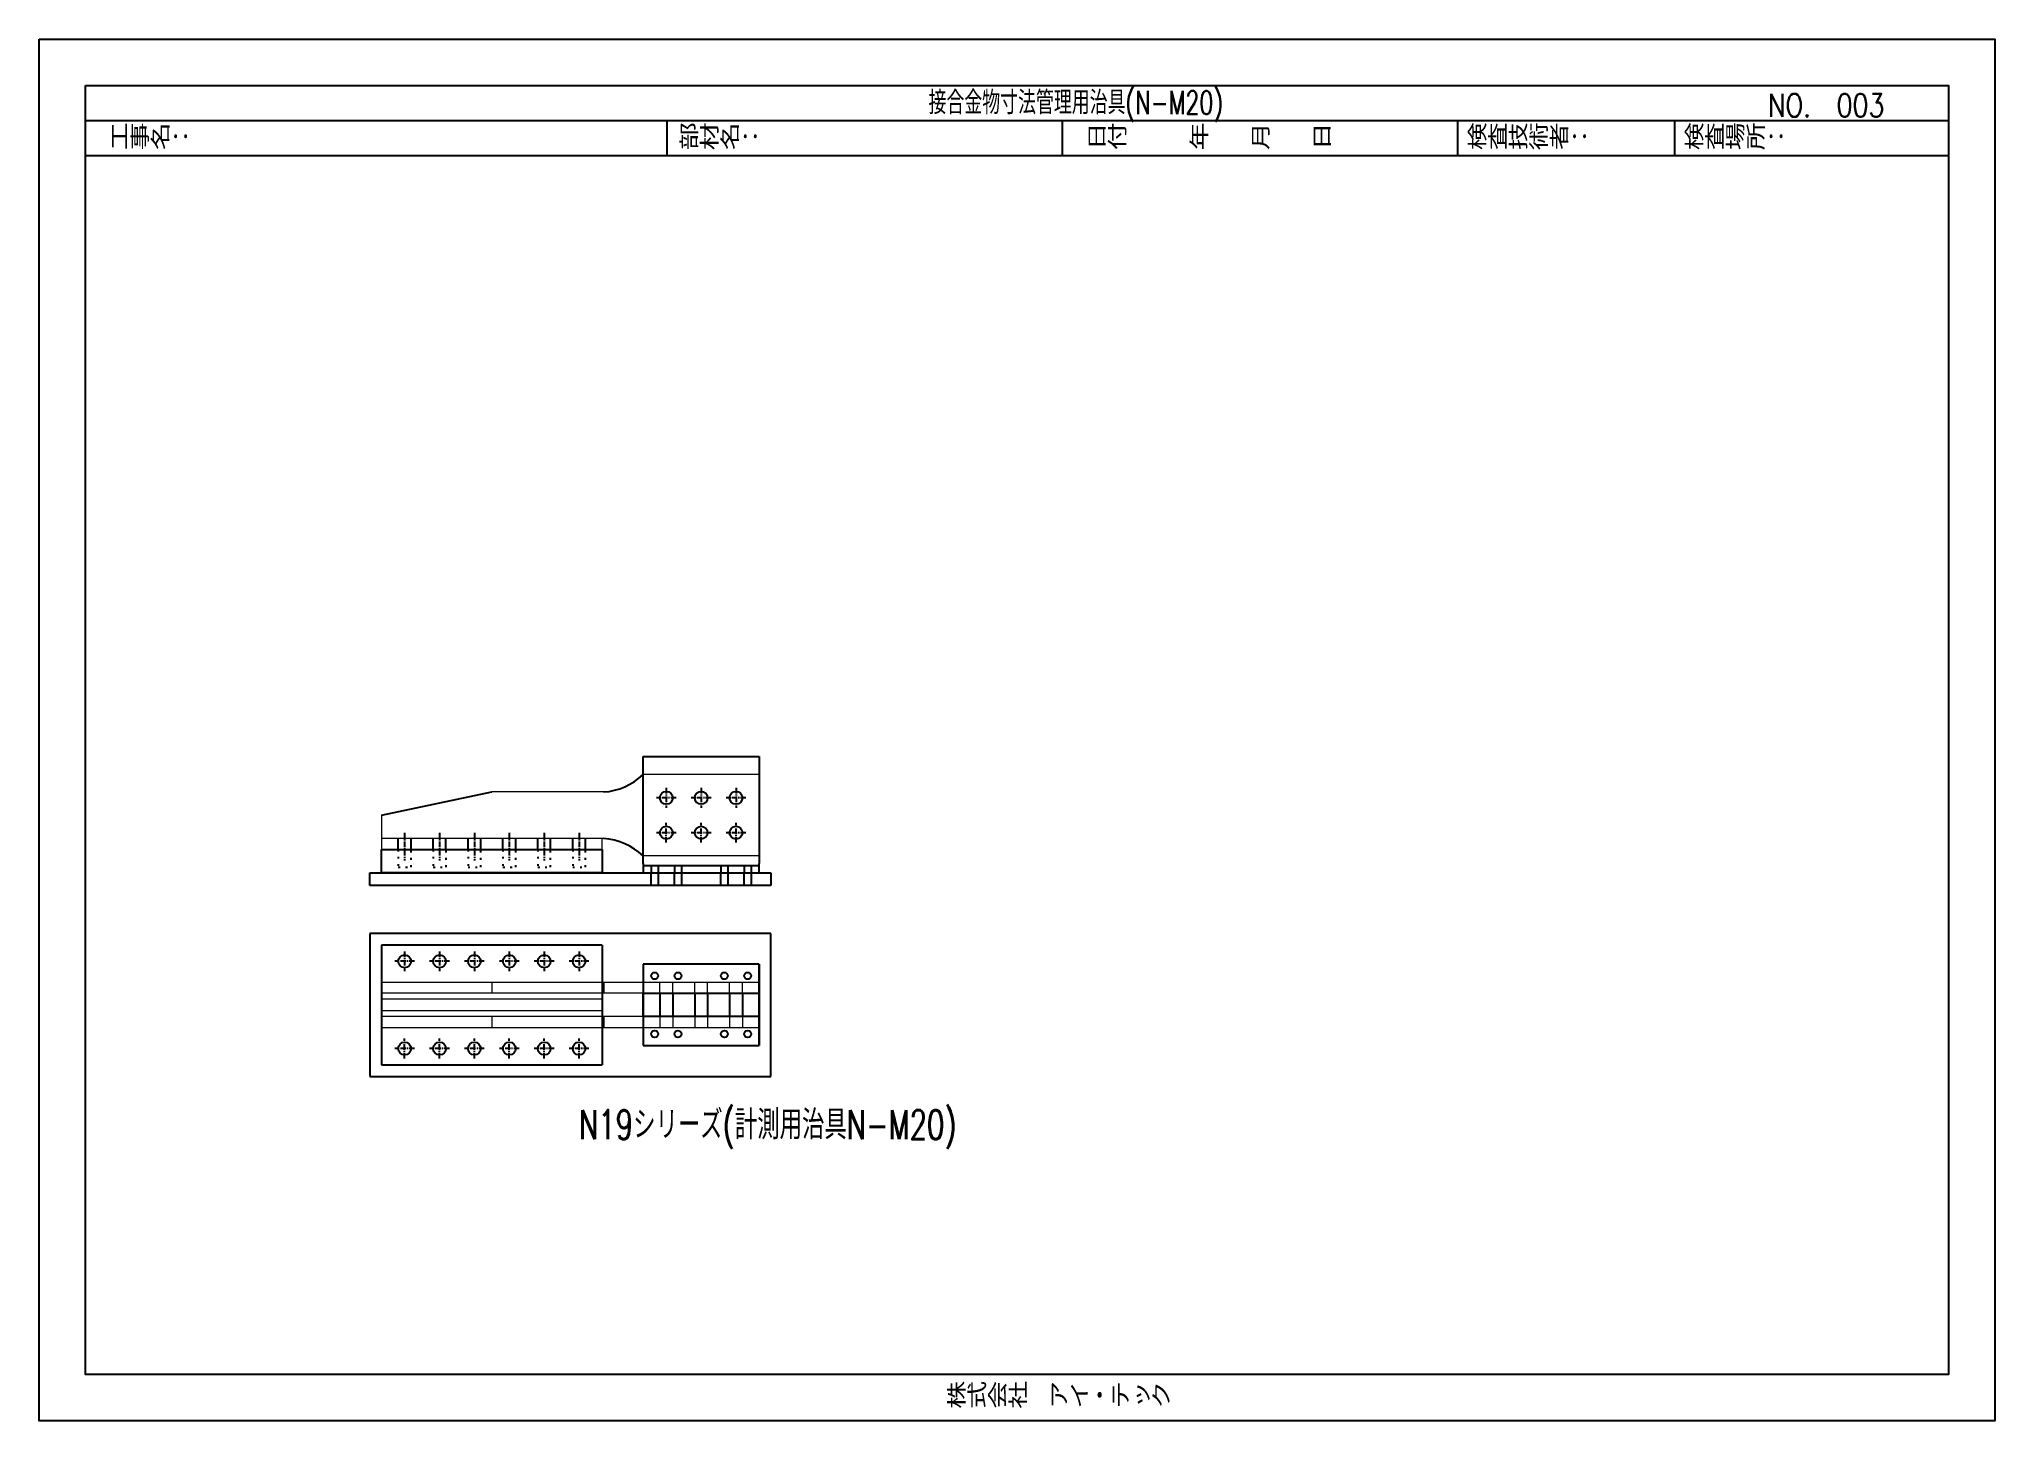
# Model space of a CAD drawing. Header units: millimetres. Extents: x 0 to 18796, y -11 to 7128.
# Drawn here: x 12068 to 15432, y 2376 to 4752 of the extents above; entities that cross this region are included whole.
import ezdxf

# ---------------------------------------------------------------- set-up
doc = ezdxf.new("R2010")
doc.units = ezdxf.units.MM
doc.header["$LTSCALE"] = 5
for name, pattern in [('ACAD_ISO03W100', [30, 12, -18]), ('CENTER1', [10, 6.25, -1.25, 1.25, -1.25]), ('DOT', [2.5, 0.625, -1.875])]:
    doc.linetypes.add(name, pattern=pattern)
doc.layers.get('0').update_dxf_attribs({"color": 255})
for name, color, linetype in [('01', 7, 'Continuous'), ('LAYER6', 7, 'Continuous'), ('寸法', 4, 'Continuous'), ('溶接', 241, 'Continuous'), ('補助線', 7, 'ACAD_ISO03W100'), ('金物', 142, 'Continuous')]:
    doc.layers.add(name, color=color, linetype=linetype)
doc.styles.get("Standard").update_dxf_attribs({"font": 'simplex.shx', "width": 0.7, "height": 2.5, "bigfont": '@extfont2.shx'})
doc.styles.add('SUNPOU', font='simplex.shx', dxfattribs={"width": 0.7, "bigfont": 'extfont2.shx'})
doc.styles.add('SUNPOU2', font='simplex.shx', dxfattribs={"width": 0.7, "height": 50, "bigfont": 'extfont2.shx'})

msp = doc.modelspace()

# ---------------------------------------------------------------- texts
at = {"layer": '01', "linetype": 'Continuous', "style": 'SUNPOU2', "width": 0.7}
msp.add_text('N19シリーズ(計測用治具N-M20)', height=50, dxfattribs=at).set_placement((12996.752, 2860.314))
at = {"layer": 'LAYER6', "color": 0, "linetype": 'Continuous', "lineweight": -3, "style": 'SUNPOU', "width": 0.7}
msp.add_text('接合金物寸法管理用治具(N-M20)', height=40, dxfattribs=at).set_placement((13597.829, 4622.926))
at = {"layer": 'LAYER6', "color": 0, "linetype": 'Continuous', "lineweight": -3, "width": 0.8}
for s, p in [('NO.  003', (15041.789, 4618.209)), ('工事名：', (12188.009, 4562.926)), ('部材名：', (13167.834, 4562.926)), ('日付\u3000\u3000\u3000年\u3000\u3000月\u3000\u3000日', (13869.219, 4562.926)), ('検査技術者：', (14523.744, 4562.926)), ('検査場所：', (14897.044, 4562.926)), ('株式会社\u3000アイ・テック', (13628.093, 2398.755)), ('株式会社\u3000アイ・テック', (13628.093, 2398.755))]:
    msp.add_text(s, height=40, dxfattribs=at).set_placement(p)

# ---------------------------------------------------------------- linework, layer by layer
at = {"linetype": 'Continuous', "lineweight": -3}
for p, q in [((12148, 4612), (15352, 4612)), ((13148, 4552), (13148, 4612)), ((13828, 4552), (13828, 4612)), ((14508, 4552), (14508, 4612)), ((14881.301, 4552), (14881.301, 4612)), ((12148, 4552), (15352, 4552))]:
    msp.add_line(p, q, dxfattribs=at)
for points in [[(12068, 4752), (15432, 4752), (15432, 2376), (12068, 2376)], [(12148, 4672), (15352, 4672), (15352, 2456), (12148, 2456)]]:
    msp.add_lwpolyline(points, close=True, dxfattribs=at)
at = {"layer": '01', "linetype": 'DOT'}
for p, q in [((12685.754, 3358.393), (12685.754, 3328.393)), ((12707.754, 3328.393), (12707.754, 3358.393)), ((12745.872, 3358.393), (12745.872, 3328.393)), ((12767.872, 3328.393), (12767.872, 3358.393)), ((12805.872, 3358.393), (12805.872, 3328.393)), ((12827.872, 3328.393), (12827.872, 3358.393)), ((12865.872, 3358.393), (12865.872, 3328.393)), ((12887.872, 3328.393), (12887.872, 3358.393)), ((12925.872, 3358.393), (12925.872, 3328.393)), ((12947.872, 3328.393), (12947.872, 3358.393)), ((12985.872, 3358.393), (12985.872, 3328.393)), ((13007.872, 3328.393), (13007.872, 3358.393)), ((12685.754, 3328.393), (12707.754, 3328.393)), ((12745.872, 3328.393), (12767.872, 3328.393)), ((12805.872, 3328.393), (12827.872, 3328.393)), ((12865.872, 3328.393), (12887.872, 3328.393)), ((12925.872, 3328.393), (12947.872, 3328.393)), ((12985.872, 3328.393), (13007.872, 3328.393))]:
    msp.add_line(p, q, dxfattribs=at)
at = {"layer": '01', "linetype": 'Continuous'}
for p, q in [((13120.754, 3330.393), (13120.754, 3318.393)), ((13132.754, 3330.393), (13132.754, 3318.393)), ((13160.754, 3330.393), (13160.754, 3318.393)), ((13172.754, 3330.393), (13172.754, 3318.393)), ((13240.754, 3330.393), (13240.754, 3318.393)), ((13252.754, 3330.393), (13252.754, 3318.393)), ((13280.754, 3330.393), (13280.754, 3318.393)), ((13292.754, 3330.393), (13292.754, 3318.393)), ((13120.754, 3296.393), (13120.754, 3318.393)), ((13132.754, 3318.393), (13132.754, 3296.393)), ((13160.754, 3296.393), (13160.754, 3318.393)), ((13172.754, 3318.393), (13172.754, 3296.393)), ((13240.754, 3296.393), (13240.754, 3318.393)), ((13252.754, 3318.393), (13252.754, 3296.393)), ((13280.754, 3296.393), (13280.754, 3318.393)), ((13292.754, 3318.393), (13292.754, 3296.393)), ((13135.754, 3111.258), (13135.754, 3071.258)), ((13157.754, 3111.258), (13157.754, 3071.258)), ((13195.754, 3111.258), (13195.754, 3071.258)), ((13217.754, 3111.258), (13217.754, 3071.258)), ((13255.754, 3111.258), (13255.754, 3071.258)), ((13277.754, 3111.258), (13277.754, 3071.258))]:
    msp.add_line(p, q, dxfattribs=at)
at = {"layer": '寸法', "linetype": 'CENTER1', "ltscale": 0.3}
for p, q in [((13163.754, 3447.393), (13129.754, 3447.393)), ((13146.754, 3464.393), (13146.754, 3430.393)), ((13223.754, 3447.393), (13189.754, 3447.393)), ((13206.754, 3464.393), (13206.754, 3430.393)), ((13283.754, 3447.393), (13249.754, 3447.393)), ((13266.754, 3464.393), (13266.754, 3430.393)), ((13146.754, 3370.393), (13146.754, 3404.393)), ((13206.754, 3370.393), (13206.754, 3404.393)), ((13266.754, 3370.393), (13266.754, 3404.393)), ((12696.754, 3387.393), (12696.754, 3339.393)), ((12756.754, 3387.393), (12756.754, 3339.393)), ((12816.754, 3387.393), (12816.754, 3339.393)), ((12876.754, 3387.393), (12876.754, 3339.393)), ((12936.754, 3387.393), (12936.754, 3339.393)), ((12996.754, 3387.393), (12996.754, 3339.393)), ((13163.754, 3387.393), (13129.754, 3387.393)), ((13223.754, 3387.393), (13189.754, 3387.393)), ((13283.754, 3387.393), (13249.754, 3387.393))]:
    msp.add_line(p, q, dxfattribs=at)
at = {"layer": '溶接', "linetype": 'Continuous'}
for p, q in [((13106.754, 3334.393), (13106.754, 3518.393)), ((13106.754, 3518.393), (13306.754, 3518.393)), ((13306.754, 3518.393), (13306.754, 3334.393)), ((12656.754, 3318.393), (12656.754, 3358.393)), ((12656.754, 3358.393), (13036.754, 3358.393)), ((13036.754, 3358.393), (13036.754, 3318.393)), ((13106.754, 3334.393), (13106.754, 3318.393)), ((13306.754, 3330.393), (13106.754, 3330.393)), ((13306.754, 3318.393), (13306.754, 3334.393)), ((12636.754, 3318.393), (13326.754, 3318.393)), ((12636.754, 3296.393), (12636.754, 3318.393)), ((13036.754, 3318.393), (12656.754, 3318.393)), ((13106.754, 3318.393), (13306.754, 3318.393)), ((13326.754, 3318.393), (13326.754, 3296.393)), ((13326.754, 3296.393), (12636.754, 3296.393)), ((13326.754, 3214.258), (12636.754, 3214.258)), ((12636.754, 3214.258), (12636.754, 2968.258)), ((13326.754, 2968.258), (13326.754, 3214.258)), ((12656.754, 3194.258), (12656.754, 2988.258)), ((13036.754, 3194.258), (12656.754, 3194.258)), ((13036.754, 3194.258), (13036.754, 2988.258)), ((13106.754, 3161.258), (13106.754, 3021.258)), ((13306.754, 3161.258), (13106.754, 3161.258)), ((13106.754, 3161.258), (13106.754, 3021.258)), ((13306.754, 3021.258), (13306.754, 3161.258)), ((13306.754, 3161.258), (13306.754, 3021.258)), ((13106.754, 3021.258), (13306.754, 3021.258)), ((12636.754, 2968.258), (13326.754, 2968.258)), ((12656.754, 2988.258), (13036.754, 2988.258))]:
    msp.add_line(p, q, dxfattribs=at)
msp.add_lwpolyline([(13106.754, 3071.258), (13106.754, 3111.258), (13306.754, 3111.258), (13306.754, 3071.258)], close=True, dxfattribs=at)
for centre, radius in [((13146.754, 3447.393), 11), ((13206.754, 3447.393), 11), ((13266.754, 3447.393), 11), ((13146.754, 3387.393), 11), ((13206.754, 3387.393), 11), ((13266.754, 3387.393), 11), ((12696.754, 3166.258), 11), ((12756.754, 3166.258), 11), ((12816.754, 3166.258), 11), ((12876.754, 3166.258), 11), ((12936.754, 3166.258), 11), ((12996.754, 3166.258), 11), ((13126.754, 3141.258), 6), ((13126.754, 3141.258), 6), ((13166.754, 3141.258), 6), ((13166.754, 3141.258), 6), ((13246.754, 3141.258), 6), ((13246.754, 3141.258), 6), ((13286.754, 3141.258), 6), ((13286.754, 3141.258), 6), ((13126.754, 3041.258), 6), ((13126.754, 3041.258), 6), ((13166.754, 3041.258), 6), ((13166.754, 3041.258), 6), ((13246.754, 3041.258), 6), ((13246.754, 3041.258), 6), ((13286.754, 3041.258), 6), ((13286.754, 3041.258), 6), ((12696.754, 3016.258), 11), ((12756.754, 3016.258), 11), ((12816.754, 3016.258), 11), ((12876.754, 3016.258), 11), ((12936.754, 3016.258), 11), ((12996.754, 3016.258), 11)]:
    msp.add_circle(centre, radius, dxfattribs=at)
at = {"layer": '補助線', "ltscale": 2}
for p, q in [((12685.754, 3358.393), (12685.754, 3377.393)), ((12707.754, 3358.393), (12707.754, 3377.393)), ((12745.754, 3358.393), (12745.754, 3377.393)), ((12767.754, 3358.393), (12767.754, 3377.393)), ((12805.754, 3358.393), (12805.754, 3377.393)), ((12827.754, 3358.393), (12827.754, 3377.393)), ((12865.754, 3358.393), (12865.754, 3377.393)), ((12887.754, 3358.393), (12887.754, 3377.393)), ((12925.754, 3358.393), (12925.754, 3377.393)), ((12947.754, 3358.393), (12947.754, 3377.393)), ((12985.754, 3358.393), (12985.754, 3377.393)), ((13007.754, 3358.393), (13007.754, 3377.393))]:
    msp.add_line(p, q, dxfattribs=at)
at = {"layer": '金物', "lineweight": 18}
for p, q in [((13306.754, 3487.393), (13106.754, 3487.393)), ((13306.754, 3347.393), (13306.754, 3487.393)), ((13038.754, 3457.393), (12846.754, 3457.393)), ((12656.754, 3417.393), (12656.754, 3377.393)), ((12656.754, 3377.393), (12656.754, 3358.393)), ((13038.754, 3377.393), (12656.754, 3377.393)), ((13036.754, 3358.393), (13036.754, 3377.393)), ((12656.754, 3358.393), (13036.754, 3358.393)), ((13306.754, 3347.393), (13106.754, 3347.393)), ((12656.754, 3101.258), (12656.754, 3194.258)), ((12656.754, 3194.258), (13036.754, 3194.258)), ((13036.754, 3194.258), (13036.754, 3130.258)), ((12656.754, 3130.258), (13306.754, 3130.258)), ((12846.754, 3130.258), (12846.754, 3111.258)), ((13106.754, 3111.258), (13106.754, 3130.258)), ((13135.754, 3111.258), (13135.754, 3130.258)), ((13157.754, 3111.258), (13157.754, 3130.258)), ((13195.754, 3111.258), (13195.754, 3130.258)), ((13217.754, 3111.258), (13217.754, 3130.258)), ((13255.754, 3111.258), (13255.754, 3130.258)), ((13277.754, 3111.258), (13277.754, 3130.258)), ((13306.754, 3111.258), (13306.754, 3130.258)), ((13306.754, 3111.258), (12656.754, 3111.258)), ((13036.754, 3101.258), (12656.754, 3101.258)), ((13036.754, 3111.258), (13036.754, 3101.258)), ((13036.754, 3081.258), (12656.754, 3081.258)), ((12656.754, 3081.258), (12656.754, 2988.258)), ((13306.754, 3071.258), (12656.754, 3071.258)), ((12846.754, 3071.258), (12846.754, 3052.258)), ((13036.754, 3071.258), (13036.754, 3081.258)), ((13106.754, 3071.258), (13106.754, 3052.258)), ((13135.754, 3071.258), (13135.754, 3052.258)), ((13157.754, 3071.258), (13157.754, 3052.258)), ((13195.754, 3071.258), (13195.754, 3052.258)), ((13217.754, 3071.258), (13217.754, 3052.258)), ((13255.754, 3071.258), (13255.754, 3052.258)), ((13277.754, 3071.258), (13277.754, 3052.258)), ((13306.754, 3071.258), (13306.754, 3052.258)), ((12656.754, 3052.258), (13306.754, 3052.258)), ((13036.754, 2988.258), (13036.754, 3052.258)), ((12656.754, 2988.258), (13036.754, 2988.258))]:
    msp.add_line(p, q, dxfattribs=at)
at = {"layer": '金物'}
msp.add_line((12656.754, 3417.393), (12846.754, 3457.393), dxfattribs=at)
at = {"layer": '金物', "linetype": 'CENTER1', "ltscale": 0.3}
for p, q in [((12713.754, 3166.258), (12679.754, 3166.258)), ((12696.754, 3183.258), (12696.754, 3149.258)), ((12773.754, 3166.258), (12739.754, 3166.258)), ((12756.754, 3183.258), (12756.754, 3149.258)), ((12833.754, 3166.258), (12799.754, 3166.258)), ((12816.754, 3183.258), (12816.754, 3149.258)), ((12893.754, 3166.258), (12859.754, 3166.258)), ((12876.754, 3183.258), (12876.754, 3149.258)), ((12953.754, 3166.258), (12919.754, 3166.258)), ((12936.754, 3183.258), (12936.754, 3149.258)), ((13013.754, 3166.258), (12979.754, 3166.258)), ((12996.754, 3183.258), (12996.754, 3149.258)), ((12696.754, 2999.258), (12696.754, 3033.258)), ((12756.754, 2999.258), (12756.754, 3033.258)), ((12816.754, 2999.258), (12816.754, 3033.258)), ((12876.754, 2999.258), (12876.754, 3033.258)), ((12936.754, 2999.258), (12936.754, 3033.258)), ((12996.754, 2999.258), (12996.754, 3033.258)), ((12713.754, 3016.258), (12679.754, 3016.258)), ((12773.754, 3016.258), (12739.754, 3016.258)), ((12833.754, 3016.258), (12799.754, 3016.258)), ((12893.754, 3016.258), (12859.754, 3016.258)), ((12953.754, 3016.258), (12919.754, 3016.258)), ((13013.754, 3016.258), (12979.754, 3016.258))]:
    msp.add_line(p, q, dxfattribs=at)
at = {"layer": '金物', "ltscale": 2}
for p, q in [((13038.754, 3130.258), (13038.754, 3111.258)), ((13038.754, 3071.258), (13038.754, 3052.258))]:
    msp.add_line(p, q, dxfattribs=at)
at = {"layer": '金物', "ltscale": 2.5}
for centre in [(13146.754, 3447.393), (13206.754, 3447.393), (13266.754, 3447.393), (13146.754, 3387.393), (13206.754, 3387.393), (13266.754, 3387.393), (12696.754, 3166.258), (12756.754, 3166.258), (12816.754, 3166.258), (12876.754, 3166.258), (12936.754, 3166.258), (12996.754, 3166.258), (12696.754, 3016.258), (12756.754, 3016.258), (12816.754, 3016.258), (12876.754, 3016.258), (12936.754, 3016.258), (12996.754, 3016.258)]:
    msp.add_circle(centre, 11, dxfattribs=at)
at = {"layer": '金物', "ltscale": 2}
for centre, start, end in [((13030.964, 3567.117), 274.060941, 313.550946), ((13030.964, 3267.669), 46.449054, 85.939059)]:
    msp.add_arc(centre, 110, start, end, dxfattribs=at)

msp.set_redraw_order([(e.dxf.handle, doc.entitydb.next_handle()) for e in msp.query("TEXT MTEXT ATTDEF DIMENSION ARC_DIMENSION")])  # texts and dimensions are drawn at this point

doc.saveas('drawing.dxf')
